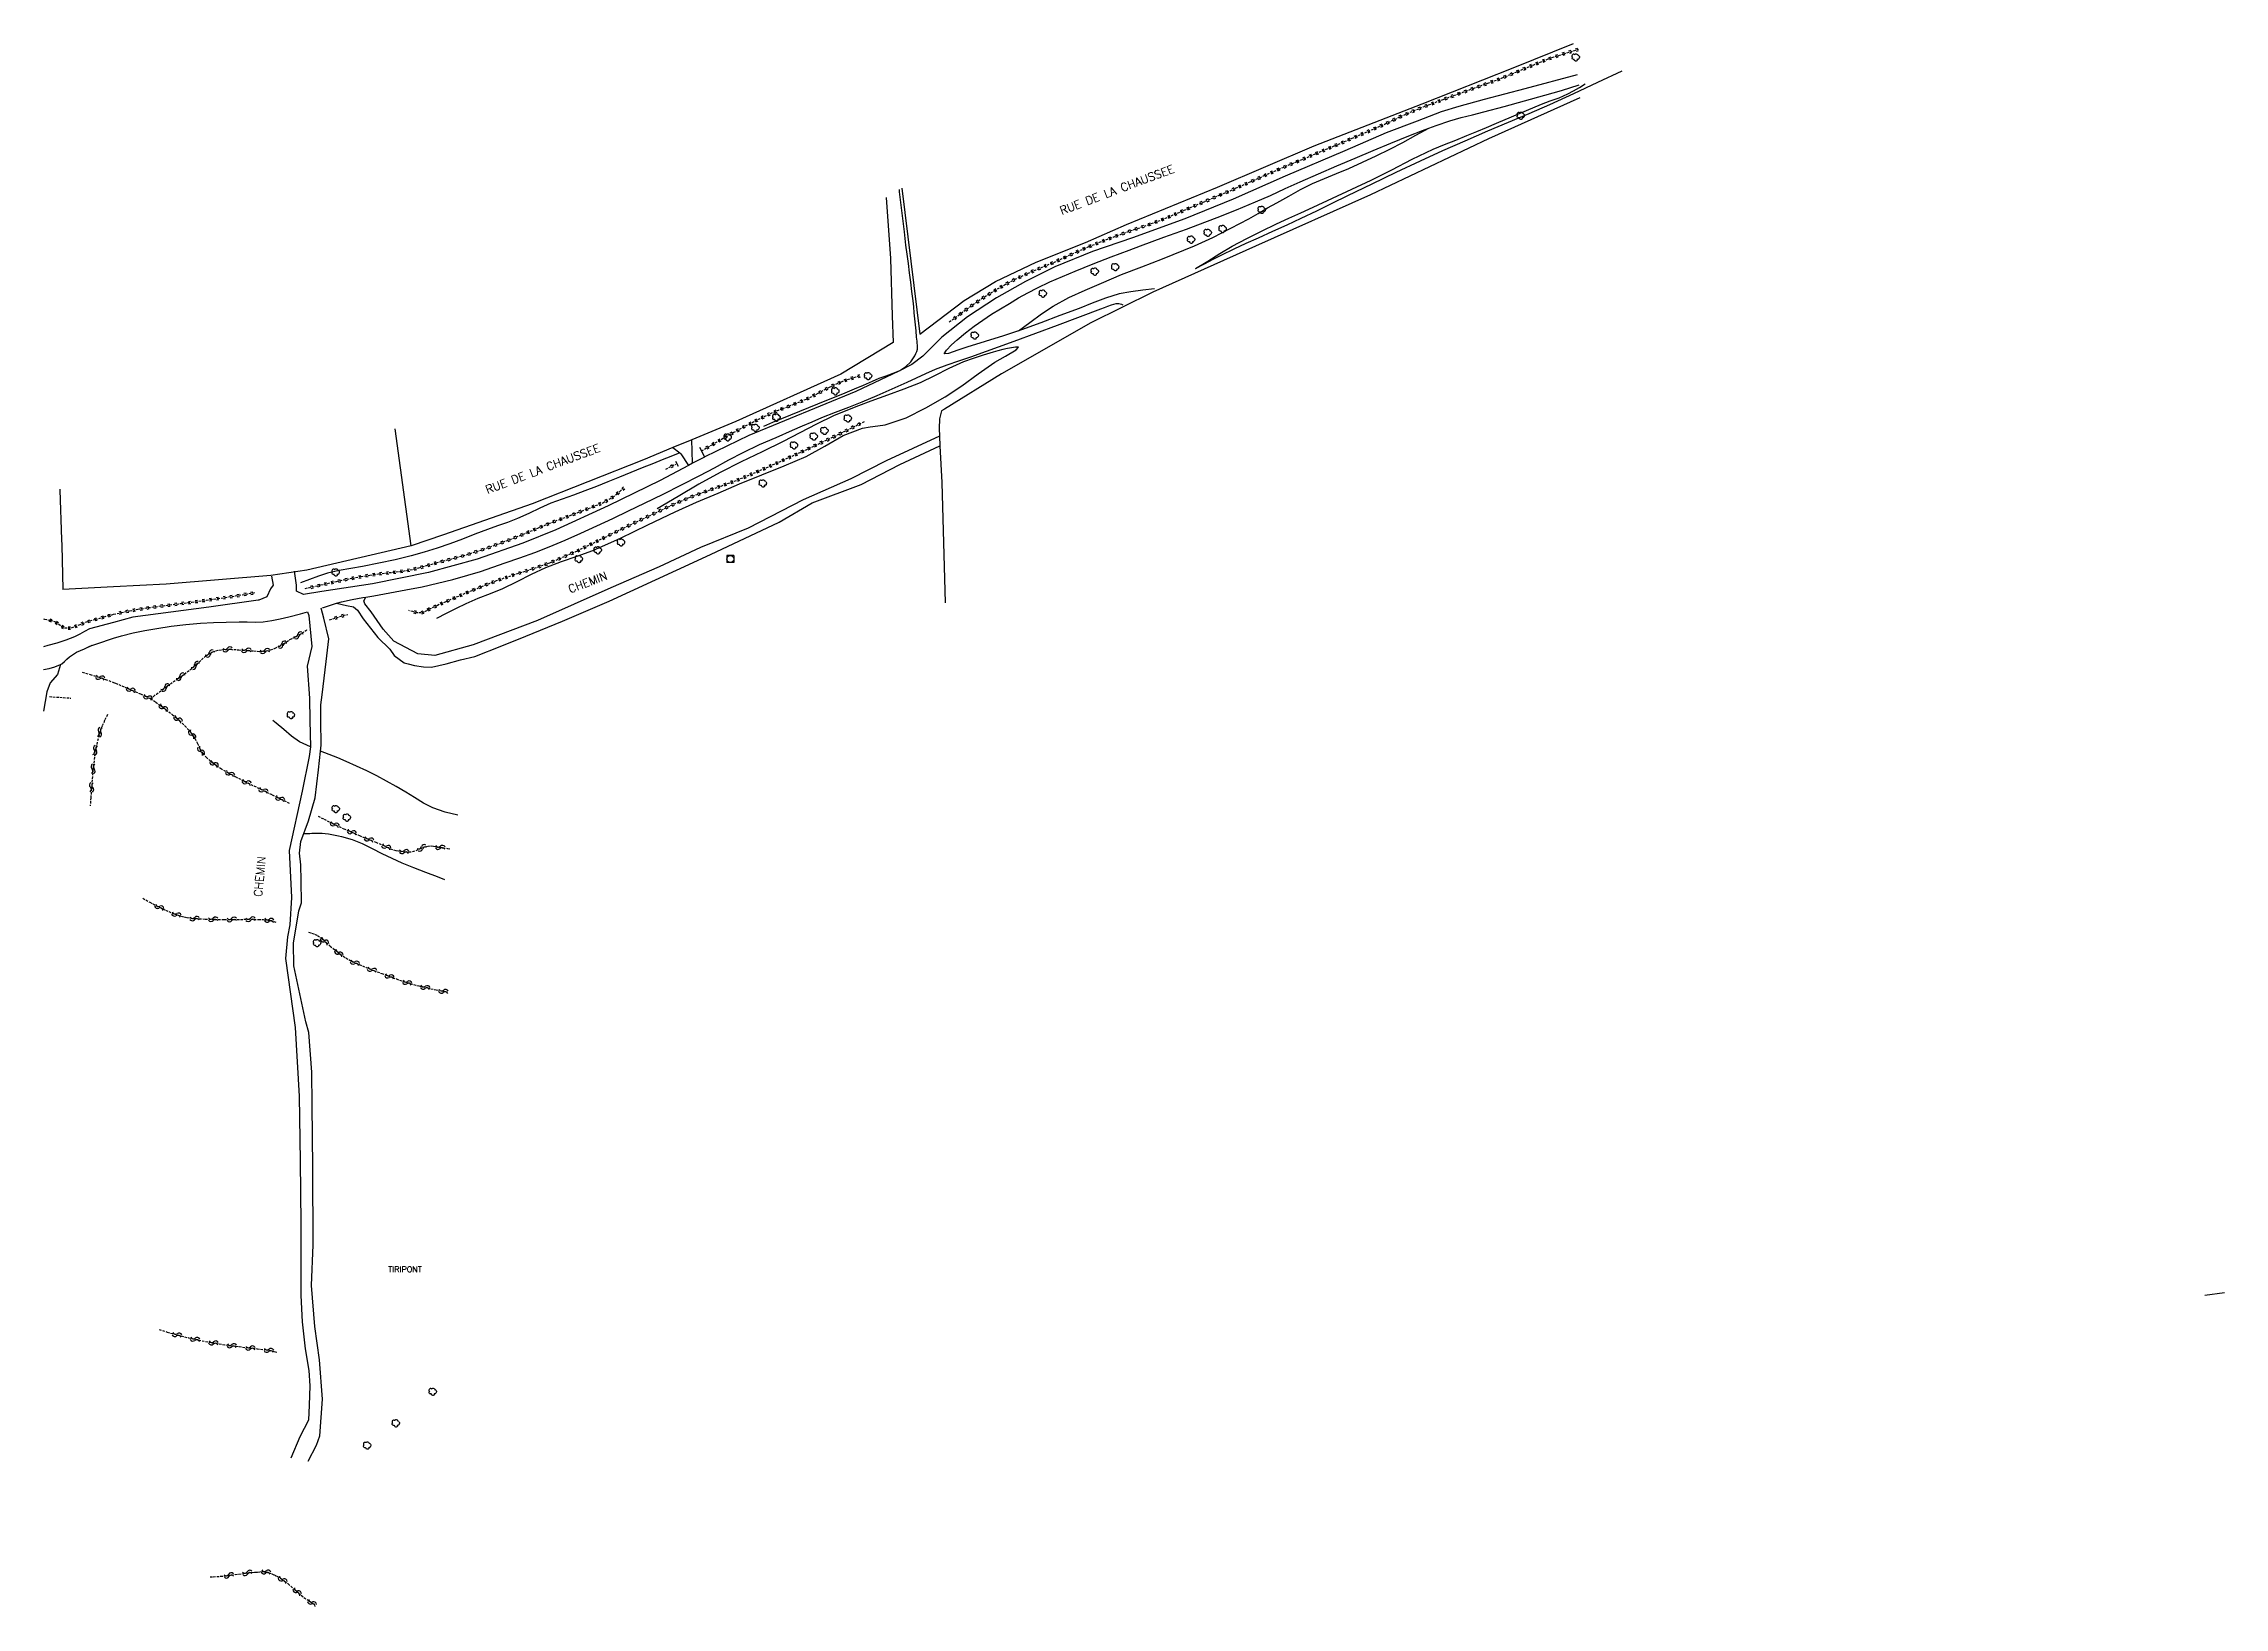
# Model space of a CAD drawing. Header units: millimetres. Extents: x 145000 to 146000, y 128000 to 128940.
# Drawn here: x 145000 to 145467.3, y 128485.9 to 128821.1 of the extents above; entities that cross this region are included whole.
import ezdxf
from ezdxf.enums import TextEntityAlignment as Align

# ---------------------------------------------------------------- set-up
doc = ezdxf.new("R2010")
doc.units = ezdxf.units.MM
doc.linetypes.add('DASHED', pattern=[0.75, 0.5, -0.25])
doc.layers.get('0').update_dxf_attribs({"linetype": 'CONTINUOUS'})
for name, color, linetype in [('W0017', 7, 'CONTINUOUS'), ('W0071', 7, 'CONTINUOUS'), ('W0112', 1, 'DASHED'), ('W0120', 7, 'CONTINUOUS'), ('W0211', 2, 'CONTINUOUS'), ('W0214', 2, 'CONTINUOUS'), ('W0220', 5, 'DASHED'), ('W0300', 7, 'CONTINUOUS'), ('W0330', 7, 'CONTINUOUS'), ('W0420', 7, 'CONTINUOUS'), ('W0501', 5, 'DASHED'), ('W0982', 7, 'CONTINUOUS'), ('W0989', 7, 'CONTINUOUS'), ('W1102', 7, 'CONTINUOUS')]:
    doc.layers.add(name, color=color, linetype=linetype)
doc.styles.get("Standard").update_dxf_attribs({"font": 'romans.shx', "width": 0.85})

msp = doc.modelspace()

# ---------------------------------------------------------------- texts
at = {"layer": 'W0982'}
msp.add_text('TIRIPONT', height=1.25, dxfattribs=at).set_placement((145077.44, 128558.38), align=Align.MIDDLE_CENTER)
at = {"layer": 'W0989'}
for s, rotation, p in [('RUE DE LA CHAUSSEE', 20.6638, (145217.85, 128785.24)), ('RUE DE LA CHAUSSEE', 20.6638, (145094.81, 128725.43)), ('CHEMIN', 20.6638, (145112.51, 128704.1)), ('CHEMIN', 84.432, (145045.89, 128638.24))]:
    msp.add_text(s, height=1.75, rotation=rotation, dxfattribs=at).set_placement(p, align=Align.MIDDLE_LEFT)

# ---------------------------------------------------------------- blocks, each defined once
blk = doc.blocks.new('T300')
for p, q in [((-0.8, 0.51), (-0.86, 0.34)), ((-0.86, 0.34), (-0.86, 0.17)), ((-0.86, 0.17), (-0.74, 0.06)), ((-0.69, 0.63), (-0.8, 0.51)), ((-0.8, -0.06), (-0.74, 0.06)), ((-0.74, 0.06), (-0.69, 0.11)), ((-0.57, 0.69), (-0.69, 0.63)), ((-0.46, 0.69), (-0.57, 0.69)), ((-0.29, 0.63), (-0.46, 0.69)), ((-0.29, 0.63), (-0.17, 0.74)), ((-0.23, 0.57), (-0.29, 0.63)), ((-0.17, 0.74), (-0.06, 0.8)), ((-0.06, 0.8), (0.06, 0.8)), ((0.06, 0.8), (0.23, 0.74)), ((0.23, 0.74), (0.34, 0.63)), ((0.34, 0.63), (0.4, 0.51)), ((0.46, 0.46), (0.34, 0.46)), ((0.4, 0.51), (0.4, 0.46)), ((0.57, 0.4), (0.46, 0.46)), ((0.57, 0.4), (0.69, 0.29)), ((0.69, 0.29), (0.74, 0.17)), ((0.74, 0.06), (0.69, -0.17)), ((0.74, 0.17), (0.74, 0.06)), ((-0.8, -0.17), (-0.8, -0.06)), ((-0.8, -0.23), (-0.8, -0.17)), ((-0.74, -0.34), (-0.8, -0.23)), ((-0.69, -0.4), (-0.74, -0.34)), ((-0.51, -0.46), (-0.69, -0.4)), ((-0.4, -0.46), (-0.51, -0.46)), ((-0.4, -0.46), (-0.34, -0.46)), ((-0.34, -0.46), (-0.34, -0.4)), ((-0.34, -0.51), (-0.34, -0.46)), ((-0.29, -0.63), (-0.34, -0.51)), ((-0.17, -0.74), (-0.29, -0.63)), ((-0.06, -0.8), (-0.17, -0.74)), ((0.06, -0.8), (-0.06, -0.8)), ((0.17, -0.74), (0.06, -0.8)), ((0.23, -0.69), (0.17, -0.74)), ((0.29, -0.46), (0.23, -0.46)), ((0.29, -0.63), (0.23, -0.69)), ((0.46, -0.4), (0.29, -0.46)), ((0.34, -0.51), (0.29, -0.63)), ((0.34, -0.51), (0.34, -0.46)), ((0.57, -0.34), (0.46, -0.4)), ((0.63, -0.29), (0.57, -0.34)), ((0.69, -0.17), (0.63, -0.29))]:
    blk.add_line(p, q)
blk = doc.blocks.new('T420')
for p, q in [((0.75, 0.75), (-0.75, 0.75)), ((-0.75, 0.75), (-0.75, -0.75)), ((0.75, 0.75), (0.75, -0.75)), ((0.75, -0.75), (-0.75, -0.75))]:
    blk.add_line(p, q)
blk.add_ellipse((0, 0), major_axis=(-0.53, 0.53), ratio=1, start_param=3.926991, end_param=10.210176)
blk = doc.blocks.new('t500o')
at = {"color": 0, "linetype": 'Continuous'}
for centre, start, end in [((-0.5, 0.625), 216.8699, 323.1301), ((0.5, -0.125), 36.8699, 143.1301), ((0.5, -0.625), 36.8699, 143.1301), ((-0.5, 0.125), 216.8699, 323.1301)]:
    blk.add_arc(centre, 0.625, start, end, dxfattribs=at)
blk = doc.blocks.new('t220o')
at = {"color": 0, "linetype": 'Continuous'}
for p, q in [((-0.25, 0.25), (0.25, 0.25)), ((-0.25, -0.25), (0.25, -0.25))]:
    blk.add_line(p, q, dxfattribs=at)

# ---------------------------------------------------------------- linework, layer by layer
at = {"layer": 'W0017'}
msp.add_lwpolyline([(145003.62, 128688.02), (145003.01, 128685.92), (145001.4, 128684.07), (145000.68, 128682.17), (145000, 128678.01)], dxfattribs=at)
at = {"layer": 'W0071'}
for points in [[(145328.56, 128814.47), (145317.37, 128811.46), (145308.64, 128809.12), (145303.21, 128807.65), (145299.45, 128806.5), (145294.33, 128804.5), (145287.65, 128801.99), (145278.79, 128798.15), (145266.05, 128792.74), (145254.9, 128787.77), (145244.49, 128783.6), (145233.34, 128779.51), (145224.75, 128776.53), (145216.67, 128773.26), (145210.37, 128770.13), (145204.2, 128766.6), (145197.94, 128762.57), (145192.48, 128758.22), (145188.39, 128754.15), (145186.02, 128752.32), (145183.27, 128750.91), (145174.04, 128746.58), (145151.08, 128737.1), (145141.64, 128732.53), (145141.58, 128732.5), (145139.05, 128731.16), (145138.17, 128730.69), (145132.08, 128727.46), (145120.99, 128722.02), (145109.75, 128716.92), (145102.66, 128714.04), (145092.9, 128710.6), (145082.45, 128707.74), (145070.45, 128705.33), (145059.61, 128703.65), (145055.7, 128703.03), (145054.18, 128703.73), (145054.15, 128705.04), (145053.75, 128708.04)], [(145238.04, 128768.55), (145235.49, 128768.24), (145232.93, 128767.93), (145230.42, 128767.47), (145227.53, 128766.59), (145224.69, 128765.49), (145221.86, 128764.38), (145217.76, 128762.83), (145213.66, 128761.26), (145209.53, 128759.77), (145208.89, 128759.55), (145205.65, 128758.47), (145201.74, 128757.25), (145197.82, 128756.06), (145195.86, 128755.38), (145193.89, 128754.7), (145192.95, 128754.65), (145193.42, 128755.39), (145194.56, 128756.53), (145195.73, 128757.63), (145197.49, 128759.15), (145199.35, 128760.54), (145201.26, 128761.87), (145203.12, 128763.11), (145205.01, 128764.3), (145206.93, 128765.45), (145208.91, 128766.6), (145210.91, 128767.7), (145212.94, 128768.76), (145215.61, 128770.03), (145218.32, 128771.22), (145221.05, 128772.37), (145224.86, 128773.92), (145228.71, 128775.4), (145232.56, 128776.86), (145235.04, 128777.8), (145237.53, 128778.73), (145240.03, 128779.65), (145242.45, 128780.52), (145244.88, 128781.38), (145247.3, 128782.26), (145251.45, 128783.84), (145255.58, 128785.48), (145259.69, 128787.18), (145262.88, 128788.59), (145266.05, 128790.04), (145269.23, 128791.48), (145273.15, 128793.2), (145277.08, 128794.91), (145281.02, 128796.59), (145284.84, 128798.21), (145288.66, 128799.81), (145292.51, 128801.35), (145295.43, 128802.49), (145296.78, 128803), (145298.36, 128803.59), (145301.33, 128804.59), (145303.75, 128805.27), (145306.18, 128805.88), (145308.61, 128806.5), (145312.97, 128807.68), (145317.32, 128808.89), (145321.66, 128810.1), (145325.21, 128811.05), (145329.01, 128812.26)], [(145059.77, 128700.22), (145059.95, 128700.28), (145061.24, 128700.68), (145062.53, 128701.1), (145062.73, 128701.15), (145063.82, 128701.47), (145066.11, 128701.97), (145068.43, 128702.36), (145069.07, 128702.47), (145070.74, 128702.75), (145074.2, 128703.38), (145077.64, 128704.01), (145081.08, 128704.71), (145084.38, 128705.46), (145087.66, 128706.26), (145090.92, 128707.16), (145093.6, 128707.99), (145096.26, 128708.89), (145098.9, 128709.8), (145102.07, 128710.9), (145105.22, 128712.02), (145108.35, 128713.22), (145111.76, 128714.66), (145115.14, 128716.19), (145118.51, 128717.75), (145121.93, 128719.35), (145125.35, 128720.99), (145128.75, 128722.64), (145132.73, 128724.58), (145136.69, 128726.54), (145140.63, 128728.55), (145143.71, 128730.21), (145146.78, 128731.89), (145149.88, 128733.51), (145153.38, 128735.16), (145156.93, 128736.72), (145160.49, 128738.27), (145162.58, 128739.18), (145164.66, 128740.08), (145166.76, 128740.97), (145169.64, 128742.11), (145172.53, 128743.21), (145175.4, 128744.35), (145178.63, 128745.73), (145181.84, 128747.14), (145185.04, 128748.58), (145187.05, 128749.5), (145189.05, 128750.43), (145191.07, 128751.31), (145193.58, 128752.26), (145196.12, 128753.13), (145198.65, 128754), (145207.97, 128757.35), (145217.27, 128760.76), (145226.53, 128764.25), (145227.29, 128764.56), (145228.05, 128764.87), (145228.83, 128765.13), (145229.33, 128765.28), (145229.84, 128765.41), (145230.35, 128765.43), (145230.64, 128765.36), (145230.94, 128765.26), (145231.24, 128765.15)], [(145062.73, 128701.15), (145064.88, 128700.65), (145066.37, 128700.4), (145067.24, 128699.71), (145068.49, 128697.83), (145071.64, 128693.82), (145074.15, 128691.34), (145075.14, 128689.95), (145077.28, 128688.37), (145078.13, 128688.15), (145079.49, 128687.84), (145081.43, 128687.56), (145083.09, 128687.49), (145086.24, 128688.14), (145089.33, 128689.06), (145092.41, 128689.73), (145098.2, 128692.06), (145103.31, 128694.08), (145111.16, 128697.29), (145121.19, 128701.59), (145135.57, 128708.23), (145142.89, 128711.59), (145157.6, 128718.56), (145164.68, 128722.68), (145175.18, 128726.64), (145183.43, 128730.93), (145192.04, 128734.9)], [(145191.93, 128737), (145180.56, 128731.7), (145172.92, 128727.82), (145162.73, 128723.34), (145150.99, 128717.24), (145140.73, 128713.08), (145131.89, 128708.99), (145121.51, 128704.46), (145105.85, 128697.49), (145092.02, 128692.26), (145083.79, 128689.99), (145080.21, 128690.33), (145075.06, 128693.01), (145072.73, 128695.62), (145070.15, 128699.32), (145068.81, 128701.02), (145068.61, 128701.67), (145069.07, 128702.47)], [(145134.8, 128734.52), (145136.31, 128733.4), (145136.55, 128733.22), (145138.17, 128730.69)], [(145139.05, 128731.16), (145138.97, 128733.79), (145138.86, 128736.2)], [(145048.85, 128706.99), (145049.19, 128705.01), (145048.62, 128704.24), (145047.83, 128702.57), (145046.08, 128701.79), (145045.98, 128701.79), (145035.43, 128700.32), (145019.13, 128698.15), (145015, 128697.06)], [(145015, 128697.06), (145009.85, 128695.7)], [(145015, 128693.69), (145016.67, 128694.19), (145019.17, 128694.8), (145021.69, 128695.32), (145024.23, 128695.76), (145027.34, 128696.24), (145030.48, 128696.61), (145033.62, 128696.89), (145036.37, 128697.04), (145039.13, 128697.12), (145041.89, 128697.17), (145043.61, 128697.15), (145045.33, 128697.13), (145047.04, 128697.2), (145048.88, 128697.47), (145050.71, 128697.85), (145052.53, 128698.27), (145055.02, 128698.88), (145056.55, 128699.3), (145056.8, 128698.57)], [(145056.8, 128698.57), (145057.49, 128691.89), (145056.48, 128687.68), (145056.94, 128680.79), (145057.03, 128676)], [(145059.41, 128676), (145059.38, 128679.39), (145059.66, 128681.5), (145060.54, 128688.69), (145061.14, 128693.54), (145060.05, 128697.93), (145059.47, 128700.13)], [(145009.85, 128695.7), (145008.79, 128695.11), (145007.73, 128694.52), (145006.65, 128693.98), (145004.79, 128693.23), (145002.86, 128692.62), (145000.92, 128692.09), (145000, 128691.85)], [(145000, 128686.98), (145001.21, 128687.18), (145002.41, 128687.51), (145002.93, 128687.71), (145003.45, 128687.93), (145003.62, 128688.02), (145003.93, 128688.19), (145004.5, 128688.66), (145005.01, 128689.2), (145005.54, 128689.71), (145007.07, 128690.66), (145008.74, 128691.41), (145010.42, 128692.15)], [(145009.71, 128691.91), (145012.02, 128692.7), (145014.33, 128693.49), (145015, 128693.69)], [(145057.03, 128676), (145057.15, 128670.4), (145056.88, 128668.32), (145055.42, 128660.9), (145052.6, 128648.15), (145053.09, 128638.07), (145052.75, 128632.25), (145052.29, 128629.62), (145051.83, 128625.04), (145053.87, 128610.25), (145054.79, 128595.49), (145055, 128581.54), (145055.09, 128568.18), (145055.08, 128552.75), (145055.37, 128547.14), (145056.07, 128541.37), (145056.86, 128536.67), (145057.02, 128533.42), (145056.92, 128529.29), (145056.72, 128526.04), (145054.88, 128522.45), (145052.94, 128517.9)], [(145056.68, 128517.27), (145058.45, 128520.7), (145059.17, 128522.72), (145059.75, 128530.52), (145059.13, 128539), (145058.1, 128546.09), (145057.43, 128554.9), (145057.77, 128563.62), (145057.7, 128580.13), (145057.53, 128593.67), (145057.45, 128600.64), (145056.8, 128609.15), (145056.15, 128611.46), (145053.61, 128623.45), (145053.56, 128628.26), (145054.7, 128635.24), (145055.22, 128636.97), (145055.18, 128641.63), (145055.13, 128645.07), (145054.81, 128647.59), (145055.1, 128650.09), (145056.78, 128654.5), (145058.2, 128659.42), (145058.87, 128665.48), (145059.31, 128669.48), (145059.45, 128670.73), (145059.41, 128676)]]:
    msp.add_lwpolyline(points, dxfattribs=at)
at = {"layer": 'W0112'}
msp.add_lwpolyline([(145001.23, 128681.14), (145005.83, 128680.84)], dxfattribs=at)
at = {"layer": 'W0120'}
for points in [[(145140.56, 128734.64), (145140.95, 128733.82), (145141.58, 128732.5)], [(145135.4, 128731.62), (145135.94, 128730.56)]]:
    msp.add_lwpolyline(points, dxfattribs=at)
at = {"layer": 'W0211'}
for points in [[(145246.82, 128772.91), (145248.71, 128773.91), (145250.59, 128774.9), (145252.48, 128775.88), (145255.07, 128777.12), (145257.67, 128778.33), (145260.28, 128779.52), (145263.35, 128780.91), (145266.41, 128782.3), (145269.47, 128783.7), (145272.8, 128785.3), (145276.12, 128786.93), (145279.44, 128788.55), (145284.63, 128791.06), (145289.83, 128793.56), (145295.04, 128796.01), (145299.82, 128798.18), (145304.61, 128800.31), (145309.42, 128802.41), (145313.85, 128804.29), (145318.28, 128806.15), (145322.69, 128808.05), (145327.88, 128810.43), (145333.04, 128812.87), (145338.2, 128815.3)], [(145208.89, 128759.55), (145211.34, 128761.36), (145213.78, 128763.18), (145216.31, 128764.85), (145219.66, 128766.67), (145223.13, 128768.27), (145226.64, 128769.8), (145230.96, 128771.6), (145235.33, 128773.29), (145239.7, 128774.99), (145242.01, 128775.91), (145244.32, 128776.83), (145246.61, 128777.79), (145250.54, 128779.6), (145254.41, 128781.55), (145258.23, 128783.59), (145260.25, 128784.73), (145262.25, 128785.89), (145264.26, 128787.03), (145266.77, 128788.44), (145269.3, 128789.82), (145271.87, 128791.12), (145274.44, 128792.24), (145277.05, 128793.29), (145279.65, 128794.37), (145282.6, 128795.69), (145285.52, 128797.05), (145288.42, 128798.47), (145291.23, 128799.95), (145294.01, 128801.47), (145296.78, 128803)], [(145154.3, 128739.15), (145156.22, 128739.95), (145158.15, 128740.74), (145160.08, 128741.54), (145162, 128742.34), (145163.93, 128743.14), (145165.85, 128743.93), (145167.81, 128744.73), (145169.78, 128745.51), (145171.75, 128746.3), (145173.71, 128747.1), (145175.66, 128747.92), (145177.58, 128748.79), (145179.03, 128749.38), (145180.55, 128749.91), (145182.06, 128750.45), (145183.49, 128751.08), (145184.76, 128751.88), (145185.78, 128752.92), (145186.08, 128753.33), (145186.37, 128753.76), (145186.64, 128754.21), (145186.89, 128754.67), (145187.08, 128755.14), (145187.21, 128755.62), (145187.25, 128756.04), (145187.24, 128756.47), (145187.2, 128756.91), (145187.14, 128757.35), (145187.07, 128757.79), (145187.03, 128758.23), (145186.92, 128759.53), (145186.81, 128760.82), (145186.69, 128762.12), (145186.56, 128763.41), (145186.42, 128764.71), (145186.29, 128766), (145186.06, 128768), (145185.81, 128769.99), (145185.55, 128771.98), (145185.29, 128773.97), (145185.02, 128775.96), (145184.77, 128777.95), (145184.42, 128780.8), (145184.08, 128783.65), (145183.74, 128786.5), (145183.41, 128789.35), (145183.35, 128789.86)], [(145084.27, 128697.96), (145086.35, 128699.03), (145088.43, 128700.09), (145090.53, 128701.1), (145093.14, 128702.22), (145095.78, 128703.26), (145098.4, 128704.35), (145101.48, 128705.84), (145104.52, 128707.39), (145107.62, 128708.84), (145110.95, 128710.11), (145114.33, 128711.27), (145117.69, 128712.49), (145123.63, 128715.12), (145129.47, 128717.98), (145135.34, 128720.78), (145139.91, 128722.81), (145144.51, 128724.79), (145149.11, 128726.75), (145153.89, 128728.69), (145158.68, 128730.59), (145163.41, 128732.62), (145167.39, 128734.81), (145171.33, 128737.1), (145175.48, 128738.72), (145177.09, 128738.99), (145178.72, 128739.18), (145180.34, 128739.44), (145184.78, 128740.92), (145189.03, 128743.05), (145193.14, 128745.42), (145196.76, 128747.78), (145200.27, 128750.35), (145203.81, 128752.85), (145206.08, 128754.16), (145208.36, 128755.45), (145208.88, 128756.09), (145208.27, 128756.07), (145207.4, 128755.94), (145206.53, 128755.79), (145205.5, 128755.55), (145204.47, 128755.26), (145203.45, 128754.96), (145201.3, 128754.33), (145199.17, 128753.65), (145197.07, 128752.9), (145193.94, 128751.5), (145190.89, 128749.91), (145187.8, 128748.43), (145184.32, 128747.05), (145180.79, 128745.78), (145177.27, 128744.49), (145174.57, 128743.46), (145171.88, 128742.42), (145169.22, 128741.31), (145165.59, 128739.57), (145162.02, 128737.7), (145158.45, 128735.84), (145153.95, 128733.65), (145149.43, 128731.47), (145144.97, 128729.2), (145140.42, 128726.66), (145135.93, 128724.02), (145131.43, 128721.38)], [(145136.31, 128733.4), (145134.42, 128732.65), (145132.54, 128731.9), (145130.66, 128731.15), (145128.23, 128730.17), (145125.81, 128729.19), (145123.39, 128728.21), (145120.91, 128727.21), (145118.44, 128726.21), (145115.95, 128725.24), (145113.53, 128724.36), (145111.1, 128723.5), (145108.69, 128722.58), (145106.3, 128721.51), (145103.94, 128720.37), (145101.54, 128719.3), (145099.41, 128718.5), (145097.25, 128717.76), (145095.1, 128716.99), (145092.4, 128715.95), (145089.72, 128714.87), (145087.01, 128713.87), (145084.29, 128712.96), (145081.54, 128712.11), (145078.78, 128711.33), (145075.31, 128710.48), (145071.82, 128709.74), (145068.32, 128709.03), (145065.81, 128708.59), (145063.3, 128708.16), (145060.83, 128707.6), (145058.87, 128706.97), (145056.94, 128706.24), (145055.01, 128705.52)], [(145057.15, 128670.4), (145056.38, 128670.74), (145055.61, 128671.09), (145054.86, 128671.46), (145053.1, 128672.66), (145051.46, 128674.07), (145049.82, 128675.47), (145049.14, 128676)], [(145088.73, 128655.7), (145086.03, 128656.39), (145083.37, 128657.32), (145081.4, 128658.34), (145079.49, 128659.5), (145077.58, 128660.65), (145075.53, 128661.85), (145073.48, 128663.05), (145071.39, 128664.18), (145069.23, 128665.25), (145067.05, 128666.25), (145064.84, 128667.22), (145063.01, 128667.99), (145061.16, 128668.73), (145059.31, 128669.48)], [(145055.76, 128651.82), (145057.02, 128651.8), (145057.45, 128651.85), (145057.89, 128651.88), (145058.33, 128651.9), (145058.77, 128651.9), (145059.21, 128651.9), (145059.65, 128651.89), (145060.36, 128651.83), (145061.06, 128651.74), (145061.77, 128651.62), (145062.47, 128651.48), (145063.17, 128651.32), (145063.86, 128651.16), (145066.1, 128650.5), (145068.26, 128649.63), (145070.39, 128648.62), (145072.49, 128647.55), (145074.61, 128646.49), (145076.75, 128645.53), (145079.27, 128644.51), (145081.79, 128643.53), (145084.33, 128642.57), (145085.92, 128641.97)]]:
    msp.add_lwpolyline(points, dxfattribs=at)
at = {"layer": 'W0214'}
msp.add_lwpolyline([(145246.82, 128772.91), (145249.42, 128774.52), (145252.03, 128776.13), (145254.67, 128777.68), (145257.79, 128779.35), (145260.96, 128780.93), (145264.15, 128782.46), (145266.77, 128783.68), (145269.4, 128784.88), (145272.03, 128786.07), (145276.17, 128787.98), (145280.3, 128789.9), (145284.42, 128791.85), (145288.85, 128794.1), (145293.25, 128796.39), (145297.73, 128798.51), (145300.13, 128799.5), (145302.55, 128800.45), (145304.97, 128801.4), (145307.08, 128802.28), (145309.19, 128803.16), (145311.3, 128804.05), (145314.51, 128805.42), (145317.72, 128806.79), (145320.94, 128808.12), (145322.83, 128808.84), (145324.71, 128809.54), (145326.55, 128810.35), (145327.82, 128811.02), (145329.06, 128811.75), (145330.3, 128812.48)], dxfattribs=at)
at = {"layer": 'W0220'}
for points in [[(145194.06, 128761.47), (145196.55, 128763.3), (145199.03, 128765.13), (145201.58, 128766.86), (145203.71, 128768.18), (145205.89, 128769.43), (145208.1, 128770.6), (145210.84, 128771.88), (145213.63, 128773.06), (145216.42, 128774.24), (145218.94, 128775.38), (145221.46, 128776.53), (145224, 128777.63), (145226.22, 128778.53), (145228.46, 128779.39), (145230.71, 128780.23), (145233.66, 128781.27), (145236.63, 128782.28), (145239.56, 128783.36), (145241.58, 128784.19), (145243.58, 128785.06), (145245.57, 128785.92), (145248.86, 128787.32), (145252.14, 128788.71), (145255.41, 128790.12), (145258.49, 128791.47), (145261.55, 128792.84), (145264.62, 128794.19), (145268.62, 128795.88), (145272.62, 128797.55), (145276.62, 128799.24), (145280.36, 128800.83), (145282.36, 128801.72), (145283.8, 128802.31), (145287.43, 128803.91), (145290.73, 128805.5), (145293.5, 128806.72), (145296.73, 128807.99), (145299.98, 128809.2), (145303.24, 128810.4), (145306.32, 128811.52), (145309.41, 128812.62), (145312.48, 128813.77), (145315.81, 128815.13), (145319.12, 128816.54), (145322.46, 128817.88), (145325.65, 128818.94), (145328.86, 128819.94)], [(145140.95, 128733.82), (145143.21, 128735.14), (145145.48, 128736.46), (145147.77, 128737.75), (145150.4, 128739.17), (145153.05, 128740.54), (145155.74, 128741.83), (145158.3, 128742.89), (145160.9, 128743.88), (145163.47, 128744.93), (145165.95, 128746.18), (145168.4, 128747.51), (145170.93, 128748.65), (145172.27, 128749.12), (145173.63, 128749.54), (145174.99, 128749.96)], [(145175.8, 128740.05), (145171.17, 128737.73), (145167.01, 128735.74), (145162.82, 128733.78), (145158.62, 128731.87), (145155.22, 128730.35), (145151.81, 128728.86), (145148.37, 128727.43), (145144.98, 128726.18), (145141.56, 128725), (145138.17, 128723.73), (145134.07, 128721.93), (145130.01, 128720), (145125.96, 128718.07), (145120.13, 128715.21), (145114.31, 128712.33), (145108.37, 128709.75), (145104.59, 128708.44), (145100.77, 128707.24), (145096.97, 128705.94), (145093.95, 128704.76), (145090.95, 128703.51), (145087.96, 128702.24), (145086.16, 128701.46), (145084.37, 128700.68), (145082.58, 128699.87), (145082.03, 128699.57), (145081.49, 128699.27), (145080.92, 128699.08), (145080.04, 128699.1), (145079.13, 128699.36), (145078.22, 128699.62)], [(145133.29, 128729.92), (145135.47, 128731)], [(145056.04, 128704.32), (145059.39, 128705.08), (145062.74, 128705.85), (145066.1, 128706.54), (145067.99, 128706.87), (145069.88, 128707.18), (145071.77, 128707.47), (145074.04, 128707.73), (145076.3, 128707.96), (145078.54, 128708.3), (145080.4, 128708.76), (145082.24, 128709.29), (145084.09, 128709.82), (145086.26, 128710.39), (145088.42, 128710.95), (145090.58, 128711.55), (145094.17, 128712.71), (145097.72, 128713.99), (145101.24, 128715.34), (145103.57, 128716.29), (145105.88, 128717.27), (145108.2, 128718.23), (145110.57, 128719.13), (145112.94, 128720.01), (145115.3, 128720.93), (145117.57, 128721.8), (145119.83, 128722.72), (145121.93, 128723.88), (145122.71, 128724.48), (145123.47, 128725.12), (145124.23, 128725.76)], [(145015, 128698.79), (145016.61, 128699.16), (145018.39, 128699.53), (145020.17, 128699.87), (145022.43, 128700.22), (145024.7, 128700.51), (145026.98, 128700.8), (145029.36, 128701.1), (145031.74, 128701.4), (145034.12, 128701.71), (145035.69, 128701.93), (145037.27, 128702.16), (145038.84, 128702.4), (145041.05, 128702.75), (145043.26, 128703.11), (145045.47, 128703.47)], [(145000, 128697.8), (145000.19, 128697.77), (145001.4, 128697.55), (145002.54, 128697.16), (145003.2, 128696.73), (145003.82, 128696.23), (145004.47, 128695.87), (145005.98, 128695.89), (145007.59, 128696.52), (145009.2, 128697.16), (145011.08, 128697.7), (145012.95, 128698.25), (145014.84, 128698.76), (145015, 128698.79)], [(145061.25, 128697.58), (145063.48, 128698.32), (145065.2, 128698.78)]]:
    msp.add_lwpolyline(points, dxfattribs=at)
at = {"layer": 'W0330'}
for points in [[(145183.9, 128790.17), (145187.75, 128758.81), (145197.21, 128766.07), (145203.98, 128770.16), (145212.68, 128774.26), (145223.21, 128778.5), (145232.05, 128782.38), (145251.5, 128790.32), (145272.26, 128799.24), (145295.35, 128808.2), (145314.9, 128815.9), (145327.78, 128821.13)], [(145329.18, 128809.54), (145309.61, 128800.71), (145284.29, 128788.7), (145259.64, 128777.68), (145237.65, 128767.85), (145224.4, 128761.25), (145205.24, 128750.34), (145193, 128742.8), (145192.36, 128742.43), (145191.95, 128740.7), (145191.85, 128738.62), (145191.93, 128737), (145192.04, 128734.9), (145192.43, 128727.03), (145193.15, 128701.24)], [(145180.5, 128788.15), (145181.42, 128775.07), (145181.78, 128762.76), (145182.06, 128757.07), (145170.83, 128750.26), (145148.35, 128740.12), (145138.86, 128736.2), (145134.8, 128734.52), (145128.5, 128731.91), (145104.65, 128722.45), (145085.66, 128715.8), (145078.75, 128713.46)], [(145078.75, 128713.46), (145075.29, 128738.57)], [(145003.46, 128725.63), (145003.49, 128725.4), (145003.85, 128714.81), (145003.91, 128713.59), (145004.1, 128704.1)], [(145078.75, 128713.46), (145056.4, 128708.26), (145048.7, 128707.1), (145026.24, 128705.22), (145015, 128704.65)], [(145015, 128704.65), (145004.1, 128704.1)]]:
    msp.add_lwpolyline(points, dxfattribs=at)
at = {"layer": 'W0501'}
for points in [[(145022.89, 128680.71), (145023.53, 128681.2), (145024.17, 128681.69), (145024.82, 128682.18), (145027.17, 128683.88), (145029.54, 128685.55), (145031.88, 128687.27), (145032.77, 128688.08), (145033.3, 128688.55), (145034.7, 128689.84), (145036.28, 128690.77), (145036.89, 128690.96), (145037.52, 128691.1), (145038.15, 128691.21), (145039.98, 128691.31), (145041.82, 128691.17), (145043.67, 128691.04), (145045.01, 128690.94), (145046.36, 128690.84), (145047.68, 128690.93), (145048.64, 128691.17), (145049.58, 128691.51), (145050.49, 128691.92), (145051.27, 128692.37), (145052.02, 128692.88), (145052.79, 128693.36), (145053.43, 128693.7), (145054.07, 128694.02), (145054.7, 128694.36), (145055.35, 128694.76), (145055.98, 128695.18), (145056.62, 128695.61)], [(145008.29, 128686.38), (145009.95, 128685.88), (145011.61, 128685.38), (145013.25, 128684.84), (145015, 128684.18)], [(145015, 128684.18), (145015.41, 128684.02), (145017.55, 128683.12), (145019.67, 128682.19), (145020.76, 128681.73), (145021.84, 128681.25), (145022.89, 128680.71), (145024.03, 128679.99), (145025.13, 128679.18), (145026.21, 128678.35), (145027.63, 128677.26), (145029.01, 128676.13), (145029.14, 128676)], [(145013.66, 128677.3), (145013.11, 128676.07), (145013.08, 128676)], [(145013.08, 128676), (145012.55, 128674.83), (145012.05, 128673.58), (145011.06, 128669.63), (145010.58, 128665.54), (145010.25, 128661.43), (145010.1, 128659.45), (145009.99, 128657.7)], [(145029.14, 128676), (145030.28, 128674.9), (145031.03, 128674.04), (145031.74, 128673.14), (145032.39, 128672.21), (145032.96, 128671.11), (145033.46, 128669.97), (145034.09, 128668.93), (145034.8, 128668.16), (145035.61, 128667.47), (145036.44, 128666.81), (145037.92, 128665.78), (145039.49, 128664.87), (145041.07, 128664), (145043.05, 128662.97), (145045.07, 128662), (145047.09, 128661.03), (145048.96, 128660.1), (145050.83, 128659.18), (145052.7, 128658.26)], [(145058.83, 128655.53), (145060.09, 128654.88), (145061.35, 128654.23), (145062.62, 128653.61), (145064.29, 128652.84), (145065.97, 128652.11), (145067.66, 128651.39), (145069.41, 128650.65), (145071.17, 128649.93), (145072.92, 128649.2), (145073.6, 128648.87), (145074.29, 128648.54), (145074.99, 128648.28), (145075.51, 128648.16), (145076.04, 128648.07), (145076.57, 128648), (145077.41, 128647.9), (145078.27, 128647.85), (145079.1, 128647.91), (145079.83, 128648.16), (145080.55, 128648.5), (145081.27, 128648.8), (145081.85, 128648.96), (145082.43, 128649.1), (145083.02, 128649.16), (145083.55, 128649.1), (145084.09, 128648.98), (145084.63, 128648.86), (145085.57, 128648.73), (145086.52, 128648.62), (145087.05, 128648.53)], [(145021.28, 128637.94), (145022.79, 128637.05), (145024.82, 128635.98), (145026.13, 128635.36), (145027.46, 128634.78), (145028.83, 128634.29), (145029.46, 128634.1), (145030.1, 128633.93), (145030.74, 128633.79), (145032.03, 128633.6), (145033.33, 128633.52), (145034.64, 128633.46), (145036.67, 128633.4), (145038.71, 128633.39), (145040.75, 128633.39), (145042.18, 128633.4), (145043.62, 128633.41), (145045.05, 128633.4), (145046.08, 128633.39), (145047.11, 128633.36), (145048.11, 128633.24), (145048.71, 128633.1), (145049.3, 128632.92), (145049.89, 128632.74)], [(145056.76, 128630.68), (145057.41, 128630.44), (145058.06, 128630.2), (145058.69, 128629.91), (145059.64, 128629.24), (145060.52, 128628.46), (145061.4, 128627.67), (145062.48, 128626.79), (145063.57, 128625.91), (145064.72, 128625.12), (145066.14, 128624.36), (145067.62, 128623.71), (145069.12, 128623.09), (145070.77, 128622.42), (145072.44, 128621.79), (145074.11, 128621.17), (145075.58, 128620.63), (145077.06, 128620.11), (145078.55, 128619.63), (145080.38, 128619.13), (145082.23, 128618.7), (145084.09, 128618.29), (145085.65, 128617.98), (145085.99, 128617.91)], [(145024.73, 128545.47), (145026.5, 128544.93), (145028.76, 128544.29), (145031.04, 128543.71), (145033.21, 128543.22), (145035.4, 128542.78), (145037.59, 128542.39), (145039.74, 128542.08), (145041.9, 128541.81), (145044.06, 128541.54), (145045.75, 128541.35), (145047.43, 128541.16), (145049.09, 128540.85), (145049.39, 128540.78), (145049.69, 128540.7), (145049.99, 128540.61)], [(145035.7, 128492.43), (145036.34, 128492.47), (145037.87, 128492.58), (145039.4, 128492.73), (145040.22, 128492.82), (145041.04, 128492.93), (145041.86, 128493.04), (145042.62, 128493.15), (145043.39, 128493.27), (145044.16, 128493.36), (145044.71, 128493.41), (145045.27, 128493.45), (145045.83, 128493.49), (145046.32, 128493.54), (145046.8, 128493.58), (145047.28, 128493.56), (145047.62, 128493.51), (145047.96, 128493.42), (145048.29, 128493.33), (145048.88, 128493.12), (145049.46, 128492.86), (145050.02, 128492.58), (145050.84, 128492.08), (145051.63, 128491.52), (145052.4, 128490.94), (145053.53, 128489.99), (145054.63, 128488.99), (145055.77, 128488.05), (145056.65, 128487.43), (145057.57, 128486.83), (145058.15, 128486.5)]]:
    msp.add_lwpolyline(points, dxfattribs=at)
at = {"layer": 'W1102'}
msp.add_lwpolyline([(145463.08, 128552.85), (145467.25, 128553.38)], dxfattribs=at)

# ---------------------------------------------------------------- block references
at = {"layer": 'W0220'}
for p, rotation in [((145321.46, 128817.48), 21.80140948630877), ((145322.86, 128818.01), 18.46731322143488), ((145324.29, 128818.49), 18.46731322143488), ((145325.71, 128818.96), 17.30826449266813), ((145327.14, 128819.41), 17.30826449266813), ((145328.57, 128819.85), 17.30826449266813), ((145308.93, 128812.45), 19.75611684503667), ((145310.34, 128812.97), 20.486474291812), ((145311.75, 128813.5), 20.486474291812), ((145313.14, 128814.04), 22.25371185325307), ((145314.53, 128814.61), 22.25371185325307), ((145315.92, 128815.18), 23.03977265330888), ((145317.3, 128815.77), 23.03977265330888), ((145318.68, 128816.36), 23.03977265330888), ((145320.07, 128816.92), 21.80140948630877), ((145296.26, 128807.81), 21.62665299524909), ((145297.66, 128808.34), 20.33975559681443), ((145299.07, 128808.86), 20.33975559681443), ((145300.47, 128809.38), 20.13113908724624), ((145301.88, 128809.9), 20.13113908724624), ((145303.29, 128810.42), 19.96070610905279), ((145304.7, 128810.93), 19.96070610905279), ((145306.11, 128811.44), 19.96070610905279), ((145307.52, 128811.95), 19.75611684503667), ((145286.66, 128803.57), 23.73625107858494), ((145288.02, 128804.19), 25.8377911925508), ((145289.37, 128804.85), 25.8377911925508), ((145290.72, 128805.5), 25.8377911925508), ((145292.1, 128806.1), 23.61636483525137), ((145293.47, 128806.7), 23.61636483525137), ((145294.86, 128807.26), 21.62665299524909), ((145275.64, 128798.82), 22.88298136092637), ((145277.02, 128799.41), 23.02808992656953), ((145278.4, 128799.99), 23.02808992656953), ((145279.78, 128800.58), 23.02808992656953), ((145281.15, 128801.18), 24.14800590650082), ((145282.52, 128801.79), 22.19028889562751), ((145283.91, 128802.36), 23.73625107858494), ((145285.29, 128802.96), 23.73625107858494), ((145264.58, 128794.17), 23.71637012972659), ((145265.96, 128794.75), 22.98355893668931), ((145267.34, 128795.34), 22.98355893668931), ((145268.72, 128795.92), 22.62291232581201), ((145270.1, 128796.5), 22.62291232581201), ((145271.49, 128797.08), 22.62291232581201), ((145272.87, 128797.66), 22.88298136092637), ((145274.26, 128798.24), 22.88298136092637), ((145253.59, 128789.34), 23.2576670074194), ((145254.97, 128789.93), 23.2576670074194), ((145256.35, 128790.53), 23.77011729770722), ((145257.72, 128791.13), 23.77011729770722), ((145259.09, 128791.74), 24.01448464643188), ((145260.46, 128792.35), 24.01448464643188), ((145261.83, 128792.96), 23.71637012972659), ((145263.2, 128793.56), 23.71637012972659), ((145242.56, 128784.62), 23.39892459067062), ((145243.94, 128785.21), 23.43352124033877), ((145245.31, 128785.81), 23.43352124033877), ((145246.69, 128786.4), 23.01292211810485), ((145248.07, 128786.99), 23.01292211810485), ((145249.45, 128787.57), 22.99185406205772), ((145250.83, 128788.16), 22.99185406205772), ((145252.21, 128788.74), 23.2576670074194), ((145229.91, 128779.93), 20.505707276893), ((145231.31, 128780.44), 19.42988859500505), ((145232.73, 128780.94), 19.42988859500505), ((145234.15, 128781.43), 18.82825104494868), ((145235.57, 128781.92), 18.82825104494868), ((145236.98, 128782.41), 20.24113047748842), ((145238.39, 128782.93), 20.24113047748842), ((145239.79, 128783.46), 22.44169567216704), ((145241.18, 128784.03), 22.44169567216704), ((145218.83, 128775.33), 24.38913613575035), ((145220.19, 128775.95), 24.54673351414618), ((145221.56, 128776.57), 23.48948473586289), ((145222.93, 128777.17), 23.48948473586289), ((145224.31, 128777.76), 21.8990625643085), ((145225.7, 128778.32), 21.8990625643085), ((145227.1, 128778.86), 20.96717160015679), ((145228.5, 128779.4), 20.505707276893), ((145207.85, 128770.48), 28.05902900861345), ((145209.21, 128771.12), 25.03978431973068), ((145210.57, 128771.76), 25.03978431973068), ((145211.94, 128772.35), 22.7492892044843), ((145213.33, 128772.93), 22.7492892044843), ((145214.71, 128773.51), 22.94281856867731), ((145216.09, 128774.1), 22.94281856867731), ((145217.46, 128774.71), 24.38913613575035), ((145200.13, 128765.87), 34.21570213220487), ((145201.37, 128766.71), 34.21570213220487), ((145202.64, 128767.51), 31.66594284242874), ((145203.92, 128768.29), 29.96032057658912), ((145205.22, 128769.04), 29.96032057658912), ((145206.53, 128769.77), 28.05902900861345), ((145195.27, 128762.36), 36.32067064695537), ((145196.47, 128763.24), 36.32067064695537), ((145197.68, 128764.13), 36.32067064705768), ((145198.89, 128765.02), 36.32067064705768), ((145167.77, 128747.16), 28.31189305416021), ((145169.11, 128747.83), 24.50381066034642), ((145170.48, 128748.45), 24.50381066034642), ((145171.88, 128748.98), 19.1624346616562), ((145173.3, 128749.44), 17.23880914819118), ((145174.74, 128749.89), 17.2003719607678), ((145158.21, 128742.85), 22.44981056927617), ((145159.61, 128743.39), 20.76361148112355), ((145161.01, 128743.92), 22.30375570079107), ((145162.4, 128744.49), 22.30375570079107), ((145163.77, 128745.09), 26.74928134462458), ((145165.11, 128745.76), 26.74928134462458), ((145166.45, 128746.45), 28.31189305416021), ((145148.76, 128738.28), 28.40989540173876), ((145150.08, 128739), 28.40989540173876), ((145151.41, 128739.69), 27.43972794806597), ((145152.74, 128740.39), 27.43972794806597), ((145154.09, 128741.04), 25.59461136946985), ((145155.44, 128741.69), 25.59461136946985), ((145156.82, 128742.28), 22.44981056927617), ((145172.02, 128738.16), 206.5848561468157), ((145173.36, 128738.83), 206.5848561468157), ((145174.7, 128739.5), 206.5848561468157), ((145142.24, 128734.58), 30.21084454890451), ((145143.54, 128735.33), 30.21872500279969), ((145144.84, 128736.09), 30.21872500279969), ((145146.14, 128736.83), 29.34109121995527), ((145147.45, 128737.57), 29.34109121995527), ((145161.17, 128733.03), 204.4234245465717), ((145162.53, 128733.65), 204.4234245465717), ((145163.89, 128734.28), 205.0288784754289), ((145165.25, 128734.92), 205.0288784754289), ((145166.61, 128735.55), 205.0288784754289), ((145167.97, 128736.2), 205.6164036517471), ((145169.32, 128736.84), 205.6164036517471), ((145170.67, 128737.49), 205.6164036517471), ((145134.63, 128730.59), 26.29181585544495), ((145151.57, 128728.76), 202.4848314202456), ((145152.95, 128729.36), 203.6390699134971), ((145154.32, 128729.96), 203.6390699134971), ((145155.7, 128730.56), 204.1140647572596), ((145157.06, 128731.18), 204.1140647572596), ((145158.43, 128731.79), 204.1140647572596), ((145159.8, 128732.41), 204.4234245465717), ((145121.87, 128723.85), 29.10559135009747), ((145123.06, 128724.77), 40.13808091109109), ((145124.21, 128725.74), 40.09393301513736), ((145138.94, 128724.01), 200.5857273432267), ((145140.34, 128724.54), 200.5857273432267), ((145141.75, 128725.06), 199.145852630752), ((145143.17, 128725.55), 199.145852630752), ((145144.58, 128726.05), 199.145852630752), ((145145.99, 128726.56), 200.2592938680168), ((145147.4, 128727.08), 200.2592938680168), ((145148.8, 128727.61), 202.4848314202456), ((145150.19, 128728.19), 202.4848314202456), ((145110.82, 128719.23), 20.30977842284935), ((145112.23, 128719.75), 20.30977842284935), ((145113.63, 128720.28), 21.38528576548112), ((145115.03, 128720.83), 21.38528576548112), ((145116.43, 128721.37), 20.96653351523624), ((145117.83, 128721.91), 21.98945021852005), ((145119.22, 128722.47), 21.98945021852005), ((145120.56, 128723.13), 29.10559135009747), ((145128.02, 128719.05), 205.5319325014495), ((145129.37, 128719.69), 205.5319325014495), ((145130.73, 128720.34), 205.4348107629209), ((145132.08, 128720.98), 205.4348107629209), ((145133.44, 128721.63), 205.4348107629209), ((145134.8, 128722.25), 203.6264510048801), ((145136.17, 128722.85), 203.6264510048801), ((145137.55, 128723.45), 203.6264510048801), ((145099.69, 128714.74), 20.9720750335116), ((145101.09, 128715.28), 20.9720750335116), ((145102.48, 128715.84), 22.22503045095165), ((145103.87, 128716.41), 23.04594579536019), ((145105.25, 128717), 23.04594579536019), ((145106.63, 128717.58), 22.46199674150318), ((145108.02, 128718.15), 22.46199674150318), ((145109.42, 128718.69), 20.89776549849201), ((145118.58, 128714.44), 206.2769169358457), ((145119.93, 128715.11), 206.2769169358457), ((145121.27, 128715.77), 206.1072314503184), ((145122.62, 128716.43), 206.1072314503184), ((145123.97, 128717.09), 206.1072314503184), ((145125.31, 128717.75), 206.1072314503184), ((145126.66, 128718.4), 205.5319325014495), ((145083.97, 128709.79), 16.09302283330508), ((145085.42, 128710.17), 14.65637056194823), ((145086.87, 128710.55), 14.50144743404135), ((145088.32, 128710.92), 14.50144743404135), ((145089.77, 128711.33), 15.65013192078285), ((145091.21, 128711.76), 17.83904037796415), ((145092.63, 128712.22), 17.83904037796415), ((145094.06, 128712.68), 17.83904037796415), ((145095.47, 128713.18), 19.7508679319357), ((145096.89, 128713.69), 19.7508679319357), ((145098.29, 128714.2), 20.9720750335116), ((145109.05, 128710.05), 203.4773998920989), ((145110.42, 128710.65), 203.4773998920989), ((145111.8, 128711.24), 203.4773998920989), ((145113.18, 128711.84), 203.4773998920989), ((145114.55, 128712.45), 206.2769169358457), ((145115.89, 128713.12), 206.2769169358457), ((145117.24, 128713.78), 206.2769169358457), ((145058.97, 128704.98), 12.89080434251322), ((145060.43, 128705.32), 12.88708261050515), ((145061.89, 128705.65), 12.88708261050515), ((145063.36, 128705.97), 11.56533544603067), ((145064.83, 128706.27), 11.56533544603067), ((145066.3, 128706.57), 10.06163886420682), ((145067.77, 128706.83), 10.06163886420682), ((145069.25, 128707.08), 9.334594539444849), ((145070.73, 128707.31), 8.60759134275249), ((145072.22, 128707.52), 6.58771820864205), ((145073.71, 128707.69), 6.58771820864205), ((145075.2, 128707.85), 5.750681134532066), ((145076.69, 128708.02), 8.748082619859995), ((145078.17, 128708.25), 8.748082619859995), ((145079.64, 128708.57), 13.69489858578079), ((145081.09, 128708.95), 16.21602449346649), ((145082.53, 128709.37), 16.09302283330508), ((145094.89, 128705.13), 201.3756212155167), ((145096.28, 128705.67), 201.3756212155167), ((145097.69, 128706.19), 198.8600912627252), ((145099.11, 128706.67), 198.8600912627252), ((145100.53, 128707.16), 198.8600912627252), ((145101.96, 128707.61), 197.4452408725036), ((145103.39, 128708.06), 197.4452408725036), ((145104.82, 128708.52), 199.1684251335051), ((145106.24, 128709.01), 199.1684251335051), ((145107.65, 128709.5), 199.1684251335051), ((145023.85, 128700.4), 7.376393684042414), ((145025.34, 128700.59), 7.199494923929048), ((145026.83, 128700.78), 7.199494923929048), ((145028.31, 128700.97), 7.255348249420831), ((145029.8, 128701.16), 7.083566329627916), ((145031.29, 128701.34), 7.083566329627916), ((145032.78, 128701.53), 7.495234636309586), ((145034.27, 128701.73), 8.05878829829109), ((145035.75, 128701.94), 8.34911795727947), ((145037.23, 128702.16), 8.34911795727947), ((145038.72, 128702.38), 8.568166100793713), ((145040.2, 128702.61), 8.940701035217044), ((145041.68, 128702.85), 9.306627538426024), ((145043.16, 128703.09), 9.306627538426024), ((145044.64, 128703.34), 9.277239942932678), ((145057.5, 128704.65), 12.89080434251322), ((145083.84, 128700.44), 204.4705960928529), ((145085.21, 128701.05), 203.6595281116329), ((145086.59, 128701.65), 203.3177083864854), ((145087.96, 128702.24), 203.1337815479592), ((145089.34, 128702.83), 203.1337815479592), ((145090.72, 128703.42), 203.1337815479592), ((145092.11, 128704), 202.5249348694271), ((145093.49, 128704.57), 202.5249348694271), ((145001.47, 128697.53), 340.9945145791664), ((145002.85, 128696.95), 326.6753860678138), ((145004.07, 128696.09), 330.7053521438214), ((145005.51, 128695.88), 0.9466385651551713), ((145006.94, 128696.27), 21.48183964420406), ((145008.34, 128696.82), 21.57416833220084), ((145009.75, 128697.32), 16.15101635075387), ((145011.19, 128697.74), 16.33652858279833), ((145012.63, 128698.16), 16.33652858279833), ((145014.08, 128698.55), 14.91249706575863), ((145016.46, 128699.13), 13.0258406469149), ((145017.93, 128699.44), 11.71812088828414), ((145019.4, 128699.72), 10.53053030229701), ((145020.88, 128699.98), 8.848962168629194), ((145022.36, 128700.21), 8.848962168629194), ((145062.67, 128698.05), 18.22676967608153), ((145064.11, 128698.49), 15.20139420565447), ((145079.66, 128699.21), 164.3787282017454), ((145081.13, 128699.15), 199.1671234006135), ((145082.48, 128699.81), 208.1265293465551)]:
    msp.add_blockref('t220o', p, dxfattribs=dict(at, rotation=rotation))
at = {"layer": 'W0300', "rotation": 359.9999899820874}
for p in [(145328.31, 128818.16), (145249.47, 128780.56), (145252.65, 128781.38), (145225.26, 128772.25), (145152.54, 128738.75), (145157.04, 128740.99), (145157.04, 128740.94), (145146.6, 128736.71), (145062.62, 128707.77), (145058.63, 128628.29)]:
    msp.add_blockref('T300', p, dxfattribs=at)
at = {"layer": 'W0300'}
for p in [(145316.54, 128805.66), (145261.03, 128785.48), (145245.91, 128779.09), (145229.65, 128773.2), (145214.14, 128767.52), (145199.54, 128758.54), (145169.66, 128746.59), (145176.69, 128749.84), (145167.35, 128738.11), (145172.36, 128740.76), (145160.81, 128734.98), (145165.06, 128736.89), (145154.15, 128726.84), (145123.74, 128714.19), (145114.72, 128710.61), (145118.78, 128712.51), (145053.02, 128677.17), (145062.63, 128657.03), (145065.01, 128655.2), (145083.42, 128532.12), (145075.51, 128525.36), (145069.37, 128520.6)]:
    msp.add_blockref('T300', p, dxfattribs=at)
at = {"layer": 'W0420', "rotation": 359.9999899820874}
msp.add_blockref('T420', (145147.16, 128710.64), dxfattribs=at)
at = {"layer": 'W0501'}
for p, rotation in [((145035.61, 128690.38), 30.42749570808866), ((145039.44, 128691.28), 3.11015904372156), ((145043.43, 128691.06), 355.8150838750461), ((145047.42, 128690.91), 3.776564383101025), ((145051.14, 128692.3), 29.8314902144721), ((145054.6, 128694.3), 28.42534694025992), ((145032.52, 128687.85), 42.07551192633321), ((145012.11, 128685.21), 341.7430853784405), ((145018.69, 128682.62), 336.2686221761419), ((145022.34, 128680.99), 332.9558618704411), ((145026.09, 128683.1), 35.90255566219601), ((145029.35, 128685.42), 35.1844011174914), ((145025.66, 128678.78), 322.3904092091298), ((145028.8, 128676.3), 320.6135085270342), ((145012.04, 128673.53), 255.8920514819407), ((145031.81, 128673.03), 304.7939227806554), ((145011.06, 128669.65), 255.8920514819407), ((145033.73, 128669.53), 301.0928372029787), ((145010.6, 128665.68), 263.3697327188978), ((145036.54, 128666.74), 325.2504918928415), ((145039.94, 128664.62), 331.2405105157825), ((145043.48, 128662.77), 334.3054294719198), ((145010.27, 128661.69), 265.4233083651188), ((145047.08, 128661.03), 334.305429471584), ((145050.67, 128659.26), 333.7419972209593), ((145062.39, 128653.72), 333.7423072671471), ((145066.04, 128652.08), 336.8423877225703), ((145069.73, 128650.52), 337.716700943478), ((145073.41, 128648.96), 334.549643496455), ((145081.07, 128648.72), 22.00410597430671), ((145084.98, 128648.82), 352.1425703257628), ((145077.24, 128647.92), 353.1412415289212), ((145024.78, 128636), 332.1299552555609), ((145028.45, 128634.42), 340.0879086910642), ((145032.35, 128633.58), 356.3608023700968), ((145036.35, 128633.41), 358.1133580626005), ((145040.35, 128633.39), 0.08438253023575852), ((145044.35, 128633.41), 359.400693619877), ((145048.33, 128633.19), 346.2819368839708), ((145060.2, 128628.74), 317.9550224034622), ((145063.26, 128626.16), 321.3273967978237), ((145066.69, 128624.12), 336.3099704435395), ((145070.38, 128622.58), 337.8998665284471), ((145074.12, 128621.17), 339.8980616639029), ((145077.89, 128619.84), 342.121303404437), ((145081.76, 128618.81), 346.7818989717926), ((145085.67, 128617.97), 349.3604518925326), ((145028.57, 128544.34), 344.2920947316484), ((145032.45, 128543.39), 347.2505241841509), ((145036.38, 128542.61), 349.9577122456579), ((145040.33, 128542), 352.9043543847048), ((145044.3, 128541.51), 353.6635425814482), ((145048.27, 128541.01), 349.5221192244153), ((145039.69, 128492.76), 6.884098436888448), ((145043.65, 128493.3), 6.978057313621131), ((145047.63, 128493.5), 345.9637565320735), ((145051.23, 128491.81), 324.469209547885), ((145054.32, 128489.27), 317.6249026406212), ((145057.51, 128486.87), 326.9540071055854)]:
    msp.add_blockref('t500o', p, dxfattribs=dict(at, rotation=rotation))

msp.set_redraw_order([(e.dxf.handle, doc.entitydb.next_handle()) for e in msp.query("TEXT MTEXT ATTDEF DIMENSION ARC_DIMENSION")])  # texts and dimensions are drawn at this point

doc.saveas('drawing.dxf')
